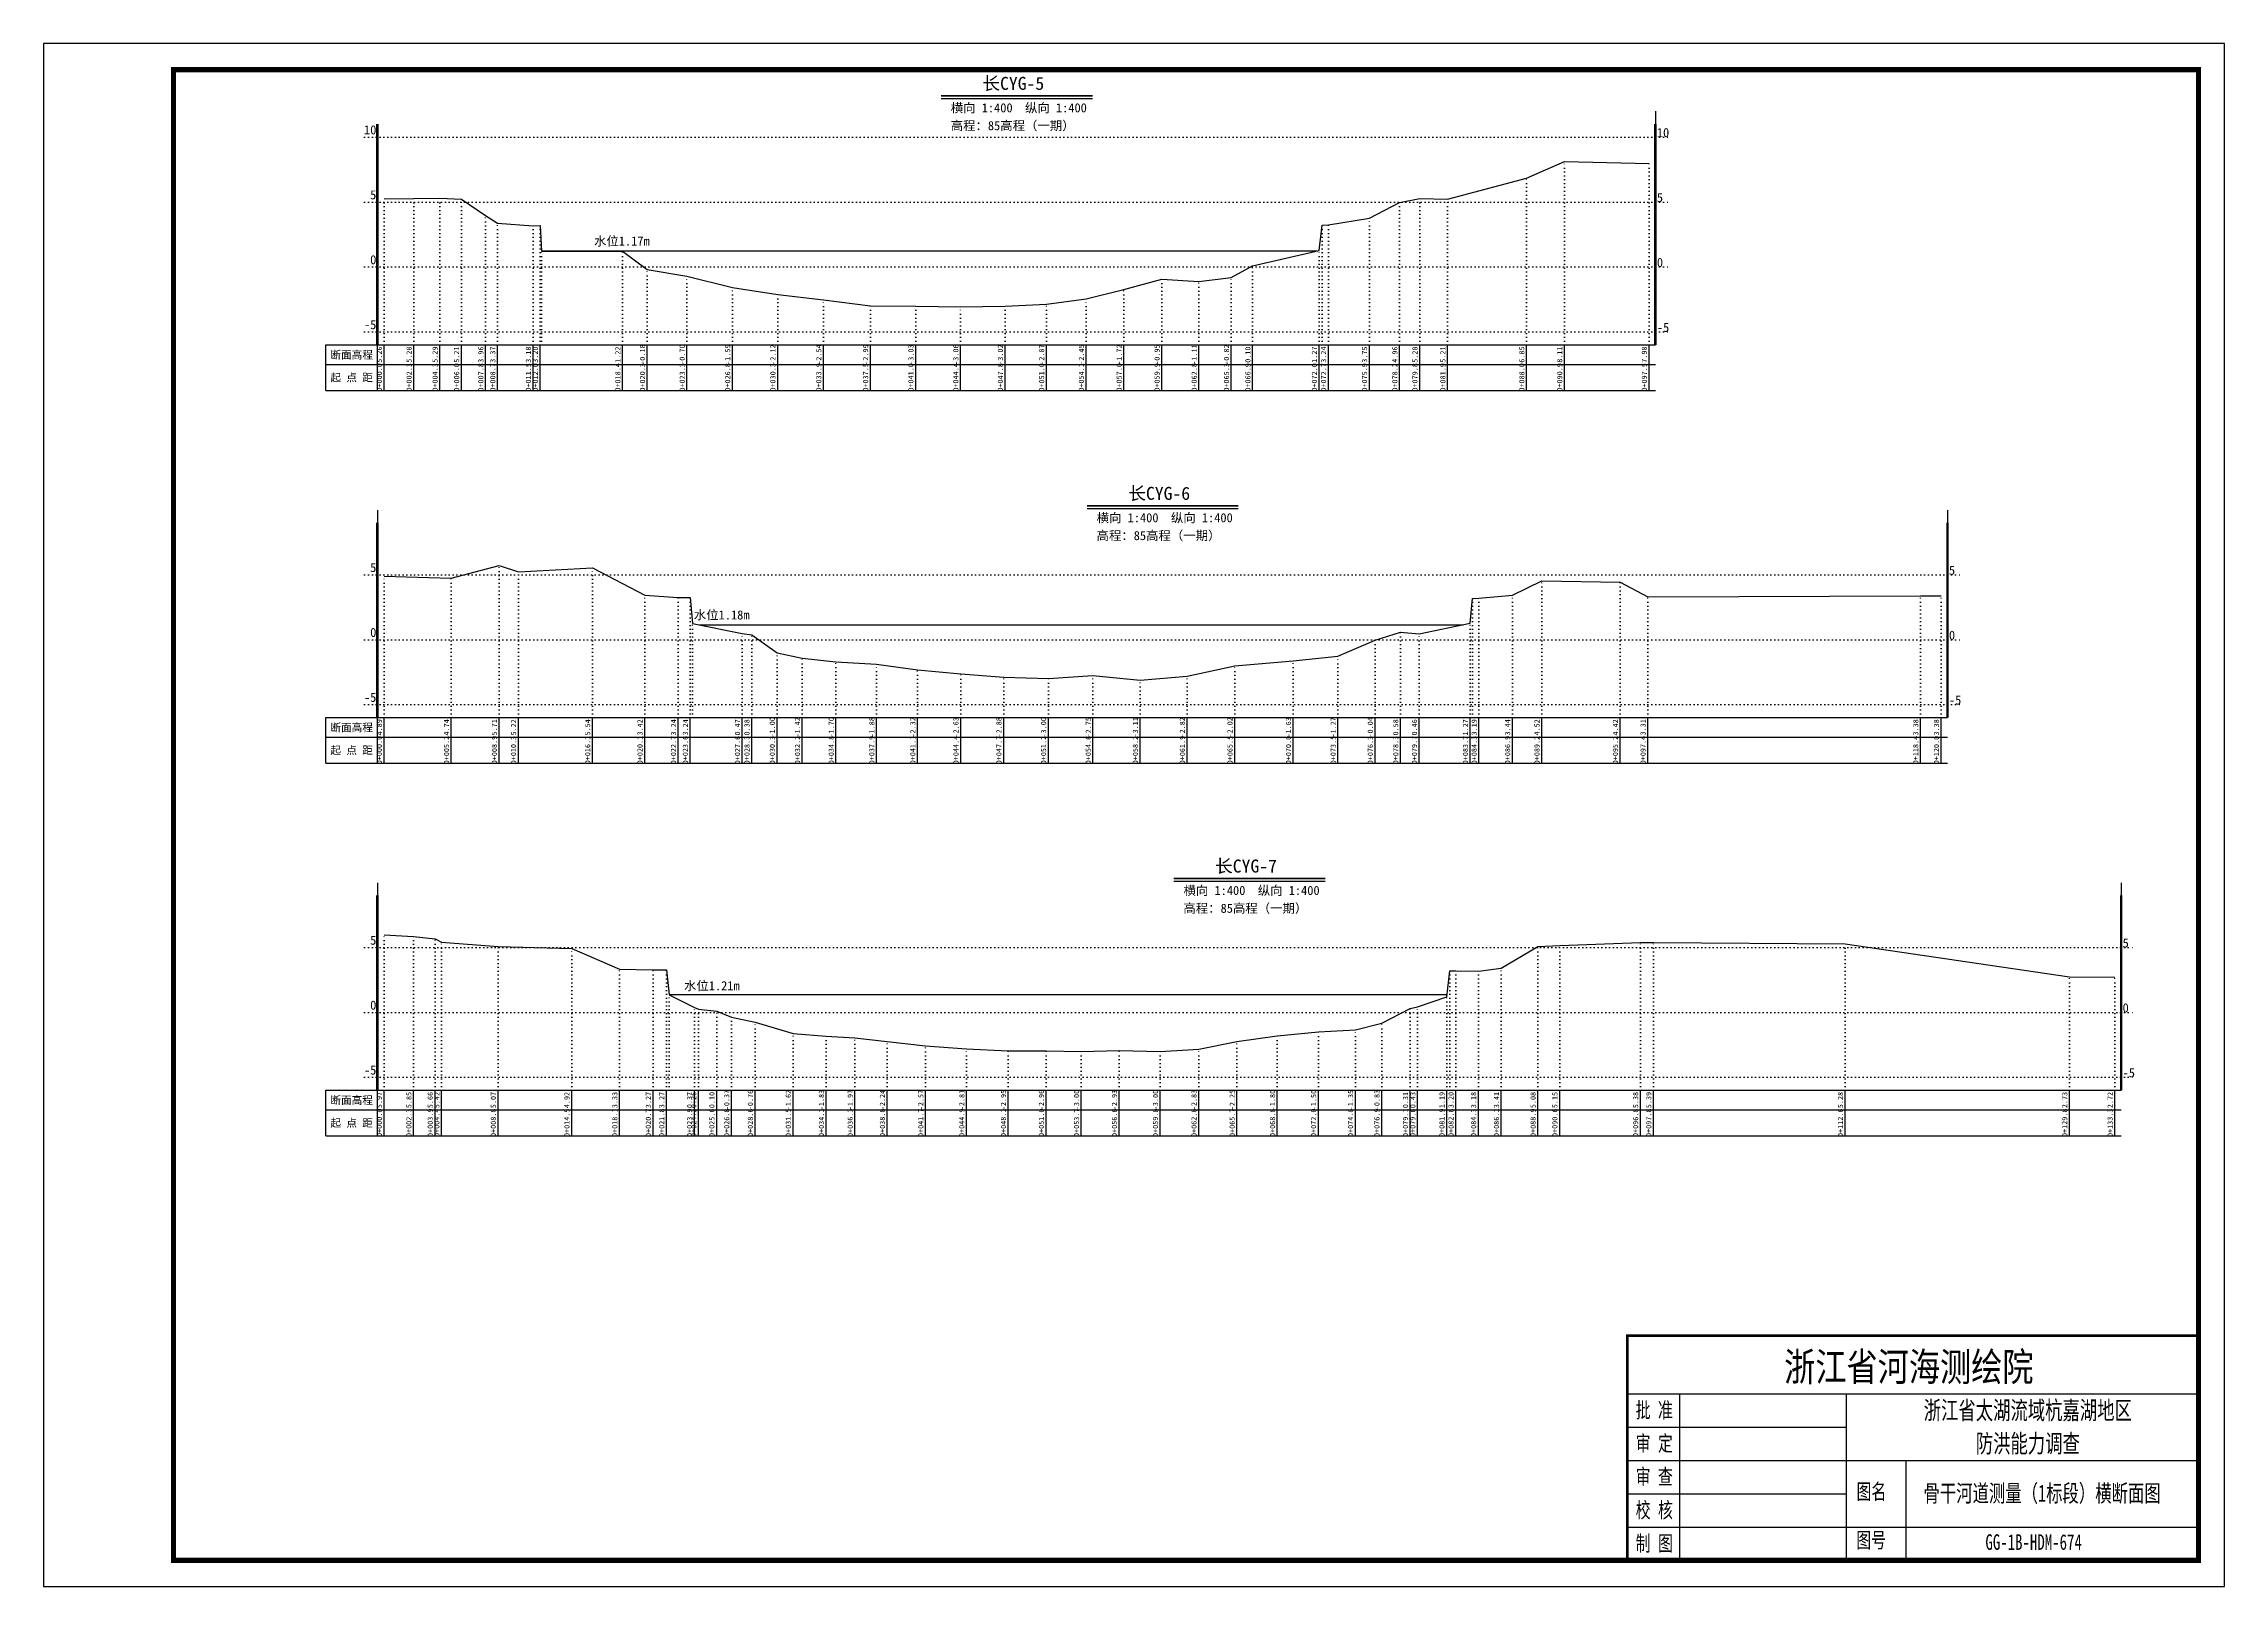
# Model space of a CAD drawing. Header units: millimetres. Extents: x 519117 to 519987, y 3371934 to 3372231.
# Drawn here: x 519566.9 to 519986.9, y 3371934.2 to 3372231.2 of the extents above; entities that cross this region are included whole.
import ezdxf
from ezdxf.enums import TextEntityAlignment as Align

# ---------------------------------------------------------------- set-up
doc = ezdxf.new("R2010")
doc.units = ezdxf.units.MM
doc.header["$LTSCALE"] = 0.4
doc.header["$MEASUREMENT"] = 0
doc.linetypes.add('X4', pattern=[1.6, 0, -1.6])
for name, color, linetype in [('DMX', 1, 'Continuous'), ('TEXT', 7, 'Continuous'), ('zdm1', 5, 'Continuous'), ('ZDMT5', 3, 'Continuous'), ('图框', 7, 'Continuous'), ('断面名称', 5, 'Continuous'), ('比例尺', 3, 'Continuous'), ('水位', 7, 'Continuous')]:
    doc.layers.add(name, color=color, linetype=linetype)
doc.styles.add('HDM', font='仿宋_GB2312.ttf')
doc.styles.add('tk2', font='SimSun.ttf', dxfattribs={"width": 0.8})

msp = doc.modelspace()

# ---------------------------------------------------------------- linework, layer by layer
at = {"lineweight": 100, "const_width": 0.5}
msp.add_lwpolyline([(519981.88, 3371982.45), (519871.88, 3371982.45), (519871.88, 3371939.17), (519981.88, 3371939.17), (519981.88, 3371982.45)], dxfattribs=at)
at = {"layer": 'DMX', "linetype": 'Continuous', "flags": 128}
for points in [[(519632.46, 3372201.32), (519638.18, 3372201.37), (519643.18, 3372201.4), (519647.33, 3372201.2), (519652.01, 3372198.07), (519654.31, 3372196.6), (519661.16, 3372196.12), (519662.51, 3372196.17), (519662.76, 3372191.22), (519678.38, 3372191.22), (519683.13, 3372187.72), (519690.78, 3372186.42), (519699.53, 3372184.2), (519708.26, 3372182.87), (519717.08, 3372181.82), (519726.11, 3372180.7), (519734.83, 3372180.6), (519743.48, 3372180.52), (519752.06, 3372180.62), (519760.01, 3372181), (519767.66, 3372182.05), (519774.93, 3372183.87), (519782.23, 3372185.8), (519789.38, 3372185.4), (519795.61, 3372186.12), (519799.73, 3372188.42), (519812.53, 3372191.35), (519813.11, 3372196.22), (519814.31, 3372196.27), (519822.21, 3372197.55), (519828.03, 3372200.57), (519831.91, 3372201.37), (519837.28, 3372201.2), (519852.48, 3372205.3), (519859.78, 3372208.45), (519876.08, 3372208.12)], [(519632.46, 3372128.65), (519645.38, 3372128.27), (519654.61, 3372130.7), (519658.31, 3372129.47), (519672.58, 3372130.27), (519682.66, 3372124.97), (519689.11, 3372124.52), (519691.38, 3372124.52), (519691.88, 3372119.57), (519701.43, 3372117.6), (519703.26, 3372117.37), (519708.13, 3372113.92), (519712.98, 3372112.87), (519719.48, 3372112.17), (519727.31, 3372111.72), (519735.21, 3372110.62), (519743.51, 3372109.85), (519751.78, 3372109.22), (519760.38, 3372108.92), (519768.98, 3372109.55), (519778.06, 3372108.65), (519787.11, 3372109.37), (519796.28, 3372111.37), (519807.53, 3372112.35), (519816.16, 3372113.25), (519823.31, 3372116.32), (519828.21, 3372117.87), (519831.81, 3372117.57), (519841.63, 3372119.6), (519842.06, 3372124.37), (519843.31, 3372124.4), (519849.76, 3372125.02), (519855.41, 3372127.72), (519870.51, 3372127.47), (519875.83, 3372124.7), (519928.36, 3372124.87), (519932.33, 3372124.87)], [(519632.46, 3372059.6), (519638.13, 3372059.3), (519642.26, 3372058.82), (519643.53, 3372058.22), (519654.41, 3372057.35), (519668.58, 3372056.97), (519677.81, 3372053), (519684.26, 3372052.85), (519686.86, 3372052.85), (519687.36, 3372048.05), (519692.21, 3372045.6), (519693.01, 3372045.32), (519696.51, 3372044.92), (519699.36, 3372043.75), (519703.91, 3372042.77), (519711.21, 3372040.62), (519717.58, 3372040.1), (519723.13, 3372039.75), (519729.33, 3372039.07), (519736.73, 3372038.25), (519744.63, 3372037.65), (519752.66, 3372037.3), (519759.96, 3372037.27), (519766.73, 3372037.17), (519774.03, 3372037.35), (519781.93, 3372037.17), (519789.36, 3372037.6), (519796.71, 3372039.05), (519804.48, 3372040.17), (519812.38, 3372040.92), (519819.51, 3372041.3), (519824.58, 3372042.6), (519830.08, 3372045.45), (519831.51, 3372045.75), (519837.11, 3372047.65), (519837.71, 3372052.67), (519838.86, 3372052.67), (519843.21, 3372052.62), (519847.61, 3372053.2), (519854.66, 3372057.37), (519858.86, 3372057.55), (519874.41, 3372058.12), (519876.93, 3372058.15), (519913.86, 3372057.87), (519957.06, 3372051.5), (519965.78, 3372051.47)]]:
    msp.add_lwpolyline(points, dxfattribs=at)
at = {"layer": 'TEXT', "color": 0}
for p, q in [((519871.88, 3371971.25, 0), (519981.88, 3371971.25, 0)), ((519881.96, 3371971.25, 0), (519881.96, 3371945.59, 0)), ((519914.05, 3371971.25, 0), (519914.05, 3371945.59, 0)), ((519871.88, 3371964.84, 0), (519914.05, 3371964.84, 0)), ((519871.88, 3371958.42, 0), (519914.05, 3371958.42, 0)), ((519914.05, 3371958.42, 0), (519981.88, 3371958.42, 0)), ((519925.53, 3371958.42, 0), (519925.53, 3371939.17, 0)), ((519871.88, 3371952, 0), (519914.05, 3371952, 0)), ((519871.88, 3371945.59, 0), (519981.88, 3371945.59, 0)), ((519881.96, 3371945.59, 0), (519881.96, 3371939.17, 0)), ((519914.05, 3371945.59, 0), (519914.05, 3371939.17, 0))]:
    msp.add_line(p, q, dxfattribs=at)
at = {"layer": 'zdm1', "linetype": 'Continuous'}
for p, q in [((519631.08, 3372173.17), (519631.08, 3372215.67)), ((519631.33, 3372173.17), (519631.33, 3372215.67)), ((519877.21, 3372173.17), (519877.21, 3372215.67)), ((519877.46, 3372173.17), (519877.46, 3372215.67)), ((519621.21, 3372164.42), (519621.21, 3372173.17)), ((519621.21, 3372173.17), (519632.46, 3372173.17)), ((519631.21, 3372164.42), (519631.21, 3372173.17)), ((519632.46, 3372173.17), (519877.33, 3372173.17)), ((519621.21, 3372169.42), (519877.33, 3372169.42)), ((519621.21, 3372164.42), (519877.33, 3372164.42)), ((519631.08, 3372101.42), (519631.08, 3372138.92)), ((519631.33, 3372101.42), (519631.33, 3372138.92)), ((519933.46, 3372101.42), (519933.46, 3372138.92)), ((519933.71, 3372101.42), (519933.71, 3372138.92)), ((519621.21, 3372092.67), (519621.21, 3372101.42)), ((519621.21, 3372101.42), (519632.46, 3372101.42)), ((519631.21, 3372092.67), (519631.21, 3372101.42)), ((519632.46, 3372101.42), (519933.58, 3372101.42)), ((519621.21, 3372097.67), (519933.58, 3372097.67)), ((519621.21, 3372092.67), (519933.58, 3372092.67)), ((519631.08, 3372029.67), (519631.08, 3372067.17)), ((519631.33, 3372029.67), (519631.33, 3372067.17)), ((519966.91, 3372029.67), (519966.91, 3372067.17)), ((519967.16, 3372029.67), (519967.16, 3372067.17)), ((519621.21, 3372020.92), (519621.21, 3372029.67)), ((519621.21, 3372029.67), (519632.46, 3372029.67)), ((519631.21, 3372020.92), (519631.21, 3372029.67)), ((519632.46, 3372029.67), (519967.03, 3372029.67)), ((519621.21, 3372025.92), (519967.03, 3372025.92)), ((519621.21, 3372020.92), (519967.03, 3372020.92))]:
    msp.add_line(p, q, dxfattribs=at)
at = {"layer": 'zdm1', "linetype": 'X4'}
for p, q in [((519628.71, 3372213.17), (519879.83, 3372213.17)), ((519628.71, 3372200.67), (519879.83, 3372200.67)), ((519628.71, 3372188.17), (519879.83, 3372188.17)), ((519628.71, 3372175.67), (519879.83, 3372175.67)), ((519628.71, 3372128.92), (519936.08, 3372128.92)), ((519628.71, 3372116.42), (519936.08, 3372116.42)), ((519628.71, 3372103.92), (519936.08, 3372103.92)), ((519628.71, 3372057.17), (519969.53, 3372057.17)), ((519628.71, 3372044.67), (519969.53, 3372044.67)), ((519628.71, 3372032.17), (519969.53, 3372032.17))]:
    msp.add_line(p, q, dxfattribs=at)
at = {"layer": 'zdm1', "linetype": 'Continuous', "flags": 128}
for points in [[(519877.33, 3372215.67, 0.25, 0.25, 0), (519877.33, 3372218.17, 0.25, 0.25, 0)], [(519631.21, 3372210.67, 0.25, 0.25, 0), (519631.21, 3372213.17, 0.25, 0.25, 0)], [(519877.33, 3372210.67, 0.25, 0.25, 0), (519877.33, 3372213.17, 0.25, 0.25, 0)], [(519631.21, 3372205.67, 0.25, 0.25, 0), (519631.21, 3372208.17, 0.25, 0.25, 0)], [(519877.33, 3372205.67, 0.25, 0.25, 0), (519877.33, 3372208.17, 0.25, 0.25, 0)], [(519631.21, 3372200.67, 0.25, 0.25, 0), (519631.21, 3372203.17, 0.25, 0.25, 0)], [(519877.33, 3372200.67, 0.25, 0.25, 0), (519877.33, 3372203.17, 0.25, 0.25, 0)], [(519631.21, 3372195.67, 0.25, 0.25, 0), (519631.21, 3372198.17, 0.25, 0.25, 0)], [(519877.33, 3372195.67, 0.25, 0.25, 0), (519877.33, 3372198.17, 0.25, 0.25, 0)], [(519631.21, 3372190.67, 0.25, 0.25, 0), (519631.21, 3372193.17, 0.25, 0.25, 0)], [(519877.33, 3372190.67, 0.25, 0.25, 0), (519877.33, 3372193.17, 0.25, 0.25, 0)], [(519631.21, 3372185.67, 0.25, 0.25, 0), (519631.21, 3372188.17, 0.25, 0.25, 0)], [(519877.33, 3372185.67, 0.25, 0.25, 0), (519877.33, 3372188.17, 0.25, 0.25, 0)], [(519631.21, 3372180.67, 0.25, 0.25, 0), (519631.21, 3372183.17, 0.25, 0.25, 0)], [(519877.33, 3372180.67, 0.25, 0.25, 0), (519877.33, 3372183.17, 0.25, 0.25, 0)], [(519631.21, 3372175.67, 0.25, 0.25, 0), (519631.21, 3372178.17, 0.25, 0.25, 0)], [(519877.33, 3372175.67, 0.25, 0.25, 0), (519877.33, 3372178.17, 0.25, 0.25, 0)], [(519631.21, 3372138.92, 0.25, 0.25, 0), (519631.21, 3372141.42, 0.25, 0.25, 0)], [(519933.58, 3372138.92, 0.25, 0.25, 0), (519933.58, 3372141.42, 0.25, 0.25, 0)], [(519631.21, 3372133.92, 0.25, 0.25, 0), (519631.21, 3372136.42, 0.25, 0.25, 0)], [(519933.58, 3372133.92, 0.25, 0.25, 0), (519933.58, 3372136.42, 0.25, 0.25, 0)], [(519631.21, 3372128.92, 0.25, 0.25, 0), (519631.21, 3372131.42, 0.25, 0.25, 0)], [(519933.58, 3372128.92, 0.25, 0.25, 0), (519933.58, 3372131.42, 0.25, 0.25, 0)], [(519631.21, 3372123.92, 0.25, 0.25, 0), (519631.21, 3372126.42, 0.25, 0.25, 0)], [(519933.58, 3372123.92, 0.25, 0.25, 0), (519933.58, 3372126.42, 0.25, 0.25, 0)], [(519631.21, 3372118.92, 0.25, 0.25, 0), (519631.21, 3372121.42, 0.25, 0.25, 0)], [(519933.58, 3372118.92, 0.25, 0.25, 0), (519933.58, 3372121.42, 0.25, 0.25, 0)], [(519631.21, 3372113.92, 0.25, 0.25, 0), (519631.21, 3372116.42, 0.25, 0.25, 0)], [(519933.58, 3372113.92, 0.25, 0.25, 0), (519933.58, 3372116.42, 0.25, 0.25, 0)], [(519631.21, 3372108.92, 0.25, 0.25, 0), (519631.21, 3372111.42, 0.25, 0.25, 0)], [(519933.58, 3372108.92, 0.25, 0.25, 0), (519933.58, 3372111.42, 0.25, 0.25, 0)], [(519631.21, 3372103.92, 0.25, 0.25, 0), (519631.21, 3372106.42, 0.25, 0.25, 0)], [(519933.58, 3372103.92, 0.25, 0.25, 0), (519933.58, 3372106.42, 0.25, 0.25, 0)], [(519631.21, 3372067.17, 0.25, 0.25, 0), (519631.21, 3372069.67, 0.25, 0.25, 0)], [(519967.03, 3372067.17, 0.25, 0.25, 0), (519967.03, 3372069.67, 0.25, 0.25, 0)], [(519631.21, 3372062.17, 0.25, 0.25, 0), (519631.21, 3372064.67, 0.25, 0.25, 0)], [(519967.03, 3372062.17, 0.25, 0.25, 0), (519967.03, 3372064.67, 0.25, 0.25, 0)], [(519631.21, 3372057.17, 0.25, 0.25, 0), (519631.21, 3372059.67, 0.25, 0.25, 0)], [(519967.03, 3372057.17, 0.25, 0.25, 0), (519967.03, 3372059.67, 0.25, 0.25, 0)], [(519631.21, 3372052.17, 0.25, 0.25, 0), (519631.21, 3372054.67, 0.25, 0.25, 0)], [(519967.03, 3372052.17, 0.25, 0.25, 0), (519967.03, 3372054.67, 0.25, 0.25, 0)], [(519631.21, 3372047.17, 0.25, 0.25, 0), (519631.21, 3372049.67, 0.25, 0.25, 0)], [(519967.03, 3372047.17, 0.25, 0.25, 0), (519967.03, 3372049.67, 0.25, 0.25, 0)], [(519631.21, 3372042.17, 0.25, 0.25, 0), (519631.21, 3372044.67, 0.25, 0.25, 0)], [(519967.03, 3372042.17, 0.25, 0.25, 0), (519967.03, 3372044.67, 0.25, 0.25, 0)], [(519631.21, 3372037.17, 0.25, 0.25, 0), (519631.21, 3372039.67, 0.25, 0.25, 0)], [(519967.03, 3372037.17, 0.25, 0.25, 0), (519967.03, 3372039.67, 0.25, 0.25, 0)], [(519631.21, 3372032.17, 0.25, 0.25, 0), (519631.21, 3372034.67, 0.25, 0.25, 0)], [(519967.03, 3372032.17, 0.25, 0.25, 0), (519967.03, 3372034.67, 0.25, 0.25, 0)]]:
    msp.add_lwpolyline(points, format="xyseb", dxfattribs=at)
at = {"layer": 'ZDMT5', "linetype": 'X4'}
for p, q in [((519852.48, 3372173.17), (519852.48, 3372205.3)), ((519859.78, 3372173.17), (519859.78, 3372208.45)), ((519876.08, 3372173.17), (519876.08, 3372208.12)), ((519632.46, 3372173.17), (519632.46, 3372201.32)), ((519638.18, 3372173.17), (519638.18, 3372201.37)), ((519643.18, 3372173.17), (519643.18, 3372201.4)), ((519647.33, 3372173.17), (519647.33, 3372201.2)), ((519831.91, 3372173.17), (519831.91, 3372201.37)), ((519837.28, 3372173.17), (519837.28, 3372201.2)), ((519652.01, 3372173.17), (519652.01, 3372198.07)), ((519822.21, 3372173.17), (519822.21, 3372197.55)), ((519828.03, 3372173.17), (519828.03, 3372200.57)), ((519654.31, 3372173.17), (519654.31, 3372196.6)), ((519661.16, 3372173.17), (519661.16, 3372196.12)), ((519662.51, 3372173.17), (519662.51, 3372196.17)), ((519813.11, 3372173.17), (519813.11, 3372196.22)), ((519814.31, 3372173.17), (519814.31, 3372196.27)), ((519662.76, 3372173.17), (519662.76, 3372191.22)), ((519678.38, 3372173.17), (519678.38, 3372191.22)), ((519799.73, 3372173.17), (519799.73, 3372188.42)), ((519812.53, 3372173.17), (519812.53, 3372191.35)), ((519683.13, 3372173.17), (519683.13, 3372187.72)), ((519690.78, 3372173.17), (519690.78, 3372186.42)), ((519782.23, 3372173.17), (519782.23, 3372185.8)), ((519789.38, 3372173.17), (519789.38, 3372185.4)), ((519795.61, 3372173.17), (519795.61, 3372186.12)), ((519699.53, 3372173.17), (519699.53, 3372184.2)), ((519708.26, 3372173.17), (519708.26, 3372182.87)), ((519717.08, 3372173.17), (519717.08, 3372181.82)), ((519726.11, 3372173.17), (519726.11, 3372180.7)), ((519734.83, 3372173.17), (519734.83, 3372180.6)), ((519743.48, 3372173.17), (519743.48, 3372180.52)), ((519752.06, 3372173.17), (519752.06, 3372180.62)), ((519760.01, 3372173.17), (519760.01, 3372181)), ((519767.66, 3372173.17), (519767.66, 3372182.05)), ((519774.93, 3372173.17), (519774.93, 3372183.87)), ((519654.61, 3372101.42), (519654.61, 3372130.7)), ((519672.58, 3372101.42), (519672.58, 3372130.27)), ((519632.46, 3372101.42), (519632.46, 3372128.65)), ((519645.38, 3372101.42), (519645.38, 3372128.27)), ((519658.31, 3372101.42), (519658.31, 3372129.47)), ((519855.41, 3372101.42), (519855.41, 3372127.72)), ((519870.51, 3372101.42), (519870.51, 3372127.47)), ((519682.66, 3372101.42), (519682.66, 3372124.97)), ((519689.11, 3372101.42), (519689.11, 3372124.52)), ((519691.38, 3372101.42), (519691.38, 3372124.52)), ((519842.06, 3372101.42), (519842.06, 3372124.37)), ((519843.31, 3372101.42), (519843.31, 3372124.4)), ((519849.76, 3372101.42), (519849.76, 3372125.02)), ((519875.83, 3372101.42), (519875.83, 3372124.7)), ((519928.36, 3372101.42), (519928.36, 3372124.87)), ((519932.33, 3372101.42), (519932.33, 3372124.87)), ((519691.88, 3372101.42), (519691.88, 3372119.57)), ((519701.43, 3372101.42), (519701.43, 3372117.6)), ((519703.26, 3372101.42), (519703.26, 3372117.37)), ((519828.21, 3372101.42), (519828.21, 3372117.87)), ((519831.81, 3372101.42), (519831.81, 3372117.57)), ((519841.63, 3372101.42), (519841.63, 3372119.6)), ((519708.13, 3372101.42), (519708.13, 3372113.92)), ((519712.98, 3372101.42), (519712.98, 3372112.87)), ((519816.16, 3372101.42), (519816.16, 3372113.25)), ((519823.31, 3372101.42), (519823.31, 3372116.32)), ((519719.48, 3372101.42), (519719.48, 3372112.17)), ((519727.31, 3372101.42), (519727.31, 3372111.72)), ((519735.21, 3372101.42), (519735.21, 3372110.62)), ((519743.51, 3372101.42), (519743.51, 3372109.85)), ((519751.78, 3372101.42), (519751.78, 3372109.22)), ((519760.38, 3372101.42), (519760.38, 3372108.92)), ((519768.98, 3372101.42), (519768.98, 3372109.55)), ((519778.06, 3372101.42), (519778.06, 3372108.65)), ((519787.11, 3372101.42), (519787.11, 3372109.37)), ((519796.28, 3372101.42), (519796.28, 3372111.37)), ((519807.53, 3372101.42), (519807.53, 3372112.35)), ((519632.46, 3372029.67), (519632.46, 3372059.6)), ((519638.13, 3372029.67), (519638.13, 3372059.3)), ((519642.26, 3372029.67), (519642.26, 3372058.82)), ((519643.53, 3372029.67), (519643.53, 3372058.22)), ((519654.41, 3372029.67), (519654.41, 3372057.35)), ((519668.58, 3372029.67), (519668.58, 3372056.97)), ((519854.66, 3372029.67), (519854.66, 3372057.37)), ((519858.86, 3372029.67), (519858.86, 3372057.55)), ((519874.41, 3372029.67), (519874.41, 3372058.12)), ((519876.93, 3372029.67), (519876.93, 3372058.15)), ((519913.86, 3372029.67), (519913.86, 3372057.87)), ((519677.81, 3372029.67), (519677.81, 3372053)), ((519684.26, 3372029.67), (519684.26, 3372052.85)), ((519686.86, 3372029.67), (519686.86, 3372052.85)), ((519837.71, 3372029.67), (519837.71, 3372052.67)), ((519838.86, 3372029.67), (519838.86, 3372052.67)), ((519843.21, 3372029.67), (519843.21, 3372052.62)), ((519847.61, 3372029.67), (519847.61, 3372053.2)), ((519957.06, 3372029.67), (519957.06, 3372051.5)), ((519965.78, 3372029.67), (519965.78, 3372051.47)), ((519687.36, 3372029.67), (519687.36, 3372048.05)), ((519831.51, 3372029.67), (519831.51, 3372045.75)), ((519837.11, 3372029.67), (519837.11, 3372047.65)), ((519692.21, 3372029.67), (519692.21, 3372045.6)), ((519693.01, 3372029.67), (519693.01, 3372045.32)), ((519696.51, 3372029.67), (519696.51, 3372044.92)), ((519699.36, 3372029.67), (519699.36, 3372043.75)), ((519703.91, 3372029.67), (519703.91, 3372042.77)), ((519824.58, 3372029.67), (519824.58, 3372042.6)), ((519830.08, 3372029.67), (519830.08, 3372045.45)), ((519711.21, 3372029.67), (519711.21, 3372040.62)), ((519717.58, 3372029.67), (519717.58, 3372040.1)), ((519723.13, 3372029.67), (519723.13, 3372039.75)), ((519729.33, 3372029.67), (519729.33, 3372039.07)), ((519736.73, 3372029.67), (519736.73, 3372038.25)), ((519744.63, 3372029.67), (519744.63, 3372037.65)), ((519752.66, 3372029.67), (519752.66, 3372037.3)), ((519759.96, 3372029.67), (519759.96, 3372037.27)), ((519774.03, 3372029.67), (519774.03, 3372037.35)), ((519789.36, 3372029.67), (519789.36, 3372037.6)), ((519796.71, 3372029.67), (519796.71, 3372039.05)), ((519804.48, 3372029.67), (519804.48, 3372040.17)), ((519812.38, 3372029.67), (519812.38, 3372040.92)), ((519819.51, 3372029.67), (519819.51, 3372041.3)), ((519766.73, 3372029.67), (519766.73, 3372037.17)), ((519781.93, 3372029.67), (519781.93, 3372037.17))]:
    msp.add_line(p, q, dxfattribs=at)
at = {"layer": 'ZDMT5', "linetype": 'Continuous'}
for p, q in [((519632.46, 3372164.42), (519632.46, 3372173.17)), ((519638.18, 3372164.42), (519638.18, 3372173.17)), ((519643.18, 3372164.42), (519643.18, 3372173.17)), ((519647.33, 3372164.42), (519647.33, 3372173.17)), ((519652.01, 3372164.42), (519652.01, 3372173.17)), ((519654.31, 3372164.42), (519654.31, 3372173.17)), ((519661.16, 3372164.42), (519661.16, 3372173.17)), ((519662.51, 3372164.42), (519662.51, 3372173.17)), ((519678.38, 3372164.42), (519678.38, 3372173.17)), ((519683.13, 3372164.42), (519683.13, 3372173.17)), ((519690.78, 3372164.42), (519690.78, 3372173.17)), ((519699.53, 3372164.42), (519699.53, 3372173.17)), ((519708.26, 3372164.42), (519708.26, 3372173.17)), ((519717.08, 3372164.42), (519717.08, 3372173.17)), ((519726.11, 3372164.42), (519726.11, 3372173.17)), ((519734.83, 3372164.42), (519734.83, 3372173.17)), ((519743.48, 3372164.42), (519743.48, 3372173.17)), ((519752.06, 3372164.42), (519752.06, 3372173.17)), ((519760.01, 3372164.42), (519760.01, 3372173.17)), ((519767.66, 3372164.42), (519767.66, 3372173.17)), ((519774.93, 3372164.42), (519774.93, 3372173.17)), ((519782.23, 3372164.42), (519782.23, 3372173.17)), ((519789.38, 3372164.42), (519789.38, 3372173.17)), ((519795.61, 3372164.42), (519795.61, 3372173.17)), ((519799.73, 3372164.42), (519799.73, 3372173.17)), ((519812.53, 3372164.42), (519812.53, 3372173.17)), ((519814.31, 3372164.42), (519814.31, 3372173.17)), ((519822.21, 3372164.42), (519822.21, 3372173.17)), ((519828.03, 3372164.42), (519828.03, 3372173.17)), ((519831.91, 3372164.42), (519831.91, 3372173.17)), ((519837.28, 3372164.42), (519837.28, 3372173.17)), ((519852.48, 3372164.42), (519852.48, 3372173.17)), ((519859.78, 3372164.42), (519859.78, 3372173.17)), ((519876.08, 3372164.42), (519876.08, 3372173.17)), ((519632.46, 3372092.67), (519632.46, 3372101.42)), ((519645.38, 3372092.67), (519645.38, 3372101.42)), ((519654.61, 3372092.67), (519654.61, 3372101.42)), ((519658.31, 3372092.67), (519658.31, 3372101.42)), ((519672.58, 3372092.67), (519672.58, 3372101.42)), ((519682.66, 3372092.67), (519682.66, 3372101.42)), ((519689.11, 3372092.67), (519689.11, 3372101.42)), ((519691.38, 3372092.67), (519691.38, 3372101.42)), ((519701.43, 3372092.67), (519701.43, 3372101.42)), ((519703.26, 3372092.67), (519703.26, 3372101.42)), ((519708.13, 3372092.67), (519708.13, 3372101.42)), ((519712.98, 3372092.67), (519712.98, 3372101.42)), ((519719.48, 3372092.67), (519719.48, 3372101.42)), ((519727.31, 3372092.67), (519727.31, 3372101.42)), ((519735.21, 3372092.67), (519735.21, 3372101.42)), ((519743.51, 3372092.67), (519743.51, 3372101.42)), ((519751.78, 3372092.67), (519751.78, 3372101.42)), ((519760.38, 3372092.67), (519760.38, 3372101.42)), ((519768.98, 3372092.67), (519768.98, 3372101.42)), ((519778.06, 3372092.67), (519778.06, 3372101.42)), ((519787.11, 3372092.67), (519787.11, 3372101.42)), ((519796.28, 3372092.67), (519796.28, 3372101.42)), ((519807.53, 3372092.67), (519807.53, 3372101.42)), ((519816.16, 3372092.67), (519816.16, 3372101.42)), ((519823.31, 3372092.67), (519823.31, 3372101.42)), ((519828.21, 3372092.67), (519828.21, 3372101.42)), ((519831.81, 3372092.67), (519831.81, 3372101.42)), ((519841.63, 3372092.67), (519841.63, 3372101.42)), ((519843.31, 3372092.67), (519843.31, 3372101.42)), ((519849.76, 3372092.67), (519849.76, 3372101.42)), ((519855.41, 3372092.67), (519855.41, 3372101.42)), ((519870.51, 3372092.67), (519870.51, 3372101.42)), ((519875.83, 3372092.67), (519875.83, 3372101.42)), ((519928.36, 3372092.67), (519928.36, 3372101.42)), ((519932.33, 3372092.67), (519932.33, 3372101.42)), ((519632.46, 3372020.92), (519632.46, 3372029.67)), ((519638.13, 3372020.92), (519638.13, 3372029.67)), ((519642.26, 3372020.92), (519642.26, 3372029.67)), ((519643.53, 3372020.92), (519643.53, 3372029.67)), ((519654.41, 3372020.92), (519654.41, 3372029.67)), ((519668.58, 3372020.92), (519668.58, 3372029.67)), ((519677.81, 3372020.92), (519677.81, 3372029.67)), ((519684.26, 3372020.92), (519684.26, 3372029.67)), ((519686.86, 3372020.92), (519686.86, 3372029.67)), ((519692.21, 3372020.92), (519692.21, 3372029.67)), ((519693.01, 3372020.92), (519693.01, 3372029.67)), ((519696.51, 3372020.92), (519696.51, 3372029.67)), ((519699.36, 3372020.92), (519699.36, 3372029.67)), ((519703.91, 3372020.92), (519703.91, 3372029.67)), ((519711.21, 3372020.92), (519711.21, 3372029.67)), ((519717.58, 3372020.92), (519717.58, 3372029.67)), ((519723.13, 3372020.92), (519723.13, 3372029.67)), ((519729.33, 3372020.92), (519729.33, 3372029.67)), ((519736.73, 3372020.92), (519736.73, 3372029.67)), ((519744.63, 3372020.92), (519744.63, 3372029.67)), ((519752.66, 3372020.92), (519752.66, 3372029.67)), ((519759.96, 3372020.92), (519759.96, 3372029.67)), ((519766.73, 3372020.92), (519766.73, 3372029.67)), ((519774.03, 3372020.92), (519774.03, 3372029.67)), ((519781.93, 3372020.92), (519781.93, 3372029.67)), ((519789.36, 3372020.92), (519789.36, 3372029.67)), ((519796.71, 3372020.92), (519796.71, 3372029.67)), ((519804.48, 3372020.92), (519804.48, 3372029.67)), ((519812.38, 3372020.92), (519812.38, 3372029.67)), ((519819.51, 3372020.92), (519819.51, 3372029.67)), ((519824.58, 3372020.92), (519824.58, 3372029.67)), ((519830.08, 3372020.92), (519830.08, 3372029.67)), ((519831.51, 3372020.92), (519831.51, 3372029.67)), ((519837.11, 3372020.92), (519837.11, 3372029.67)), ((519838.86, 3372020.92), (519838.86, 3372029.67)), ((519843.21, 3372020.92), (519843.21, 3372029.67)), ((519847.61, 3372020.92), (519847.61, 3372029.67)), ((519854.66, 3372020.92), (519854.66, 3372029.67)), ((519858.86, 3372020.92), (519858.86, 3372029.67)), ((519874.41, 3372020.92), (519874.41, 3372029.67)), ((519876.93, 3372020.92), (519876.93, 3372029.67)), ((519913.86, 3372020.92), (519913.86, 3372029.67)), ((519957.06, 3372020.92), (519957.06, 3372029.67)), ((519965.78, 3372020.92), (519965.78, 3372029.67))]:
    msp.add_line(p, q, dxfattribs=at)
at = {"layer": '图框', "flags": 128}
msp.add_lwpolyline([(519566.88, 3371934.17), (519986.88, 3371934.17), (519986.88, 3372231.17), (519566.88, 3372231.17)], close=True, dxfattribs=at)
at = {"layer": '图框', "const_width": 1, "flags": 128}
msp.add_lwpolyline([(519591.88, 3371939.17), (519981.88, 3371939.17), (519981.88, 3372226.17), (519591.88, 3372226.17)], close=True, dxfattribs=at)
at = {"layer": '比例尺', "color": 3, "linetype": 'Continuous', "lineweight": 40}
for p, q in [((519739.73, 3372221.09), (519768.86, 3372221.09)), ((519767.83, 3372142.17), (519796.95, 3372142.17)), ((519784.56, 3372070.42), (519813.68, 3372070.42))]:
    msp.add_line(p, q, dxfattribs=at)
at = {"layer": '比例尺', "color": 3, "linetype": 'Continuous'}
for p, q in [((519739.73, 3372220.59), (519768.86, 3372220.59)), ((519767.83, 3372141.67), (519796.95, 3372141.67)), ((519784.56, 3372069.92), (519813.68, 3372069.92))]:
    msp.add_line(p, q, dxfattribs=at)
at = {"layer": '水位', "color": 6, "linetype": 'Continuous', "flags": 128}
for points in [[(519662.75, 3372191.25), (519812.12, 3372191.25)], [(519693.13, 3372119.31), (519840.25, 3372119.31)], [(519687.35, 3372048.14), (519837.16, 3372048.14)]]:
    msp.add_lwpolyline(points, dxfattribs=at)

# ---------------------------------------------------------------- texts
at = {"layer": 'TEXT', "color": 7, "ltscale": 8, "style": 'tk2'}
for tag, p, s, height, width in [('浙江省河海测绘院', (519902.1, 3371973.69, 0), '（单位名称）', 5.5, 0.8), ('批 准', (519873.5, 3371966.62, 0), '批准', 3, 0.7), ('审 定', (519873.5, 3371960.21, 0), '审定', 3, 0.7), ('审 查', (519873.5, 3371953.79, 0), '审 查', 3, 0.7), ('图名', (519916.03, 3371950.92, 0), '审查', 3, 0.7), ('校 核', (519873.5, 3371947.37, 0), '校 核', 3, 0.7), ('图号', (519915.99, 3371941.59, 0), '图号', 3, 0.7), ('制 图', (519873.5, 3371940.96, 0), '制 图', 3, 0.7)]:
    msp.add_attdef(tag, p, s, height=height, dxfattribs=dict(at, width=width))
at = {"layer": 'TEXT', "color": 0, "style": 'tk2', "width": 0.7}
for tag, text, height, p in [('浙江省太湖流域杭嘉湖地区', '浙江省太湖流域杭嘉湖地区', 3.5, (519949.02, 3371968.07, -206.67)), ('防洪能力调查', '防洪能力调查', 3.5, (519949.02, 3371961.68, -206.67)), ('骨干河道测量（1标段）横断面图', '骨干河道测量（1标段）横断面图', 3.3, (519951.77, 3371952.1, -206.67)), ('GG-1B-HDM-674', 'GG-1B-HDM-001', 3, (519950.14, 3371942.7, -206.67))]:
    msp.add_attdef(tag, text=text, height=height, dxfattribs=at).set_placement(p, align=Align.MIDDLE_CENTER)
at = {"layer": 'zdm1', "linetype": 'Continuous', "style": 'HDM'}
for s, p in [('10', (519630.96, 3372213.17)), ('5', (519630.96, 3372200.67)), ('0', (519630.96, 3372188.17)), ('-5', (519630.96, 3372175.67)), ('5', (519630.96, 3372128.92)), ('0', (519630.96, 3372116.42)), ('-5', (519630.96, 3372103.92)), ('5', (519630.96, 3372057.17)), ('0', (519630.96, 3372044.67)), ('-5', (519630.96, 3372032.17))]:
    msp.add_text(s, height=1.75, dxfattribs=at).set_placement(p, align=Align.BOTTOM_RIGHT)
for s, p in [('10', (519877.58, 3372213.17)), ('5', (519877.58, 3372200.67)), ('0', (519877.58, 3372188.17)), ('-5', (519877.58, 3372175.67)), ('5', (519933.83, 3372128.92)), ('0', (519933.83, 3372116.42)), ('-5', (519933.83, 3372103.92)), ('5', (519967.28, 3372057.17)), ('0', (519967.28, 3372044.67)), ('-5', (519967.28, 3372032.17))]:
    msp.add_text(s, height=1.75, dxfattribs=at).set_placement(p)
for s, p in [('断面高程', (519626.21, 3372171.3)), ('起 点 距', (519626.21, 3372166.92)), ('断面高程', (519626.21, 3372099.55)), ('起 点 距', (519626.21, 3372095.17)), ('断面高程', (519626.21, 3372027.8)), ('起 点 距', (519626.21, 3372023.42))]:
    msp.add_text(s, height=1.5, dxfattribs=at).set_placement(p, align=Align.MIDDLE)
at = {"layer": 'ZDMT5', "linetype": 'Continuous', "style": 'HDM'}
for s, p in [('5.26', (519632.33, 3372171.3)), ('5.28', (519638.06, 3372171.3)), ('5.29', (519643.06, 3372171.3)), ('5.21', (519647.21, 3372171.3)), ('3.96', (519651.88, 3372171.3)), ('3.37', (519654.18, 3372171.3)), ('3.18', (519661.03, 3372171.3)), ('3.20', (519662.38, 3372171.3)), ('1.22', (519678.26, 3372171.3)), ('-0.18', (519683.01, 3372171.3)), ('-0.70', (519690.66, 3372171.3)), ('-1.59', (519699.41, 3372171.3)), ('-2.12', (519708.13, 3372171.3)), ('-2.54', (519716.96, 3372171.3)), ('-2.99', (519725.98, 3372171.3)), ('-3.03', (519734.71, 3372171.3)), ('-3.06', (519743.36, 3372171.3)), ('-3.02', (519751.93, 3372171.3)), ('-2.87', (519759.88, 3372171.3)), ('-2.45', (519767.53, 3372171.3)), ('-1.72', (519774.81, 3372171.3)), ('-0.95', (519782.11, 3372171.3)), ('-1.11', (519789.26, 3372171.3)), ('-0.82', (519795.48, 3372171.3)), ('0.10', (519799.61, 3372171.3)), ('1.27', (519812.41, 3372171.3)), ('3.24', (519814.18, 3372171.3)), ('3.75', (519822.08, 3372171.3)), ('4.96', (519827.91, 3372171.3)), ('5.28', (519831.78, 3372171.3)), ('5.21', (519837.16, 3372171.3)), ('6.85', (519852.36, 3372171.3)), ('8.11', (519859.66, 3372171.3)), ('7.98', (519875.96, 3372171.3)), ('0+000.0', (519632.33, 3372166.92)), ('0+002.3', (519638.06, 3372166.92)), ('0+004.3', (519643.06, 3372166.92)), ('0+006.0', (519647.21, 3372166.92)), ('0+007.8', (519651.88, 3372166.92)), ('0+008.7', (519654.18, 3372166.92)), ('0+011.5', (519661.03, 3372166.92)), ('0+012.0', (519662.38, 3372166.92)), ('0+018.4', (519678.26, 3372166.92)), ('0+020.3', (519683.01, 3372166.92)), ('0+023.3', (519690.66, 3372166.92)), ('0+026.8', (519699.41, 3372166.92)), ('0+030.3', (519708.13, 3372166.92)), ('0+033.9', (519716.96, 3372166.92)), ('0+037.5', (519725.98, 3372166.92)), ('0+041.0', (519734.71, 3372166.92)), ('0+044.4', (519743.36, 3372166.92)), ('0+047.8', (519751.93, 3372166.92)), ('0+051.0', (519759.88, 3372166.92)), ('0+054.1', (519767.53, 3372166.92)), ('0+057.0', (519774.81, 3372166.92)), ('0+059.9', (519782.11, 3372166.92)), ('0+062.8', (519789.26, 3372166.92)), ('0+065.3', (519795.48, 3372166.92)), ('0+066.9', (519799.61, 3372166.92)), ('0+072.0', (519812.41, 3372166.92)), ('0+072.7', (519814.18, 3372166.92)), ('0+075.9', (519822.08, 3372166.92)), ('0+078.2', (519827.91, 3372166.92)), ('0+079.8', (519831.78, 3372166.92)), ('0+081.9', (519837.16, 3372166.92)), ('0+088.0', (519852.36, 3372166.92)), ('0+090.9', (519859.66, 3372166.92)), ('0+097.5', (519875.96, 3372166.92)), ('4.89', (519632.33, 3372099.55)), ('4.74', (519645.26, 3372099.55)), ('5.71', (519654.48, 3372099.55)), ('5.22', (519658.18, 3372099.55)), ('5.54', (519672.46, 3372099.55)), ('3.42', (519682.53, 3372099.55)), ('3.24', (519688.98, 3372099.55)), ('3.24', (519691.26, 3372099.55)), ('0.47', (519701.31, 3372099.55)), ('0.38', (519703.13, 3372099.55)), ('-1.00', (519708.01, 3372099.55)), ('-1.42', (519712.86, 3372099.55)), ('-1.70', (519719.36, 3372099.55)), ('-1.88', (519727.18, 3372099.55)), ('-2.32', (519735.08, 3372099.55)), ('-2.63', (519743.38, 3372099.55)), ('-2.88', (519751.66, 3372099.55)), ('-3.00', (519760.26, 3372099.55)), ('-2.75', (519768.86, 3372099.55)), ('-3.11', (519777.93, 3372099.55)), ('-2.82', (519786.98, 3372099.55)), ('-2.02', (519796.16, 3372099.55)), ('-1.63', (519807.41, 3372099.55)), ('-1.27', (519816.03, 3372099.55)), ('-0.04', (519823.18, 3372099.55)), ('0.58', (519828.08, 3372099.55)), ('0.46', (519831.68, 3372099.55)), ('1.27', (519841.51, 3372099.55)), ('3.19', (519843.18, 3372099.55)), ('3.44', (519849.63, 3372099.55)), ('4.52', (519855.28, 3372099.55)), ('4.42', (519870.38, 3372099.55)), ('3.31', (519875.71, 3372099.55)), ('3.38', (519928.23, 3372099.55)), ('3.38', (519932.21, 3372099.55)), ('0+000.0', (519632.33, 3372095.17)), ('0+005.2', (519645.26, 3372095.17)), ('0+008.9', (519654.48, 3372095.17)), ('0+010.3', (519658.18, 3372095.17)), ('0+016.1', (519672.46, 3372095.17)), ('0+020.1', (519682.53, 3372095.17)), ('0+022.7', (519688.98, 3372095.17)), ('0+023.6', (519691.26, 3372095.17)), ('0+027.6', (519701.31, 3372095.17)), ('0+028.3', (519703.13, 3372095.17)), ('0+030.3', (519708.01, 3372095.17)), ('0+032.2', (519712.86, 3372095.17)), ('0+034.8', (519719.36, 3372095.17)), ('0+037.9', (519727.18, 3372095.17)), ('0+041.1', (519735.08, 3372095.17)), ('0+044.4', (519743.38, 3372095.17)), ('0+047.7', (519751.66, 3372095.17)), ('0+051.2', (519760.26, 3372095.17)), ('0+054.6', (519768.86, 3372095.17)), ('0+058.2', (519777.93, 3372095.17)), ('0+061.9', (519786.98, 3372095.17)), ('0+065.5', (519796.16, 3372095.17)), ('0+070.0', (519807.41, 3372095.17)), ('0+073.5', (519816.03, 3372095.17)), ('0+076.3', (519823.18, 3372095.17)), ('0+078.3', (519828.08, 3372095.17)), ('0+079.7', (519831.68, 3372095.17)), ('0+083.7', (519841.51, 3372095.17)), ('0+084.3', (519843.18, 3372095.17)), ('0+086.9', (519849.63, 3372095.17)), ('0+089.2', (519855.28, 3372095.17)), ('0+095.2', (519870.38, 3372095.17)), ('0+097.4', (519875.71, 3372095.17)), ('0+118.4', (519928.23, 3372095.17)), ('0+120.0', (519932.21, 3372095.17)), ('5.97', (519632.33, 3372027.8)), ('5.85', (519638.01, 3372027.8)), ('5.66', (519642.13, 3372027.8)), ('5.42', (519643.41, 3372027.8)), ('5.07', (519654.28, 3372027.8)), ('4.92', (519668.46, 3372027.8)), ('3.33', (519677.68, 3372027.8)), ('3.27', (519684.13, 3372027.8)), ('3.27', (519686.73, 3372027.8)), ('0.37', (519692.08, 3372027.8)), ('0.26', (519692.88, 3372027.8)), ('0.10', (519696.38, 3372027.8)), ('-0.37', (519699.23, 3372027.8)), ('-0.76', (519703.78, 3372027.8)), ('-1.62', (519711.08, 3372027.8)), ('-1.83', (519717.46, 3372027.8)), ('-1.97', (519723.01, 3372027.8)), ('-2.24', (519729.21, 3372027.8)), ('-2.57', (519736.61, 3372027.8)), ('-2.81', (519744.51, 3372027.8)), ('-2.95', (519752.53, 3372027.8)), ('-2.96', (519759.83, 3372027.8)), ('-3.00', (519766.61, 3372027.8)), ('-2.93', (519773.91, 3372027.8)), ('-3.00', (519781.81, 3372027.8)), ('-2.83', (519789.23, 3372027.8)), ('-2.25', (519796.58, 3372027.8)), ('-1.80', (519804.36, 3372027.8)), ('-1.50', (519812.26, 3372027.8)), ('-1.35', (519819.38, 3372027.8)), ('-0.83', (519824.46, 3372027.8)), ('0.31', (519829.96, 3372027.8)), ('0.43', (519831.38, 3372027.8)), ('1.19', (519836.98, 3372027.8)), ('3.20', (519838.73, 3372027.8)), ('3.18', (519843.08, 3372027.8)), ('3.41', (519847.48, 3372027.8)), ('5.08', (519854.53, 3372027.8)), ('5.15', (519858.73, 3372027.8)), ('5.38', (519874.28, 3372027.8)), ('5.39', (519876.81, 3372027.8)), ('5.28', (519913.73, 3372027.8)), ('2.73', (519956.93, 3372027.8)), ('2.72', (519965.66, 3372027.8)), ('0+000.0', (519632.33, 3372023.42)), ('0+002.3', (519638.01, 3372023.42)), ('0+003.9', (519642.13, 3372023.42)), ('0+004.4', (519643.41, 3372023.42)), ('0+008.8', (519654.28, 3372023.42)), ('0+014.5', (519668.46, 3372023.42)), ('0+018.1', (519677.68, 3372023.42)), ('0+020.7', (519684.13, 3372023.42)), ('0+021.8', (519686.73, 3372023.42)), ('0+023.9', (519692.08, 3372023.42)), ('0+024.2', (519692.88, 3372023.42)), ('0+025.6', (519696.38, 3372023.42)), ('0+026.8', (519699.23, 3372023.42)), ('0+028.6', (519703.78, 3372023.42)), ('0+031.5', (519711.08, 3372023.42)), ('0+034.1', (519717.46, 3372023.42)), ('0+036.3', (519723.01, 3372023.42)), ('0+038.8', (519729.21, 3372023.42)), ('0+041.7', (519736.61, 3372023.42)), ('0+044.9', (519744.51, 3372023.42)), ('0+048.1', (519752.53, 3372023.42)), ('0+051.0', (519759.83, 3372023.42)), ('0+053.7', (519766.61, 3372023.42)), ('0+056.6', (519773.91, 3372023.42)), ('0+059.8', (519781.81, 3372023.42)), ('0+062.8', (519789.23, 3372023.42)), ('0+065.7', (519796.58, 3372023.42)), ('0+068.8', (519804.36, 3372023.42)), ('0+072.0', (519812.26, 3372023.42)), ('0+074.8', (519819.38, 3372023.42)), ('0+076.9', (519824.46, 3372023.42)), ('0+079.1', (519829.96, 3372023.42)), ('0+079.6', (519831.38, 3372023.42)), ('0+081.9', (519836.98, 3372023.42)), ('0+082.6', (519838.73, 3372023.42)), ('0+084.3', (519843.08, 3372023.42)), ('0+086.1', (519847.48, 3372023.42)), ('0+088.9', (519854.53, 3372023.42)), ('0+090.6', (519858.73, 3372023.42)), ('0+096.8', (519874.28, 3372023.42)), ('0+097.8', (519876.81, 3372023.42)), ('0+112.6', (519913.73, 3372023.42)), ('0+129.8', (519956.93, 3372023.42)), ('0+133.3', (519965.66, 3372023.42))]:
    msp.add_text(s, height=1, rotation=90, dxfattribs=at).set_placement(p, align=Align.BOTTOM_CENTER)
at = {"layer": '断面名称', "color": 5, "linetype": 'Continuous', "style": 'HDM'}
for s, p in [('长CYG-5', (519753.63, 3372223.57)), ('长CYG-6', (519781.73, 3372144.64)), ('长CYG-7', (519798.45, 3372072.89))]:
    msp.add_text(s, height=2.5, dxfattribs=at).set_placement(p, align=Align.MIDDLE)
at = {"layer": '比例尺', "color": 3, "linetype": 'Continuous', "style": 'HDM'}
for s, p in [('横向 1:400  纵向 1:400', (519767.8, 3372217.42)), ('高程：85高程（一期）', (519765.44, 3372213.99)), ('横向 1:400  纵向 1:400', (519795.9, 3372138.5)), ('高程：85高程（一期）', (519793.53, 3372135.07)), ('横向 1:400  纵向 1:400', (519812.63, 3372066.75)), ('高程：85高程（一期）', (519810.26, 3372063.32))]:
    msp.add_text(s, height=1.75, dxfattribs=at).set_placement(p, align=Align.BOTTOM_RIGHT)
at = {"layer": '水位', "color": 6, "linetype": 'Continuous', "style": 'HDM'}
for s, p in [('水位1.17m', (519678.24, 3372193.2)), ('水位1.18m', (519697.47, 3372121.23)), ('水位1.21m', (519695.57, 3372049.85))]:
    msp.add_text(s, height=1.75, dxfattribs=at).set_placement(p, align=Align.MIDDLE)

doc.saveas('drawing.dxf')
